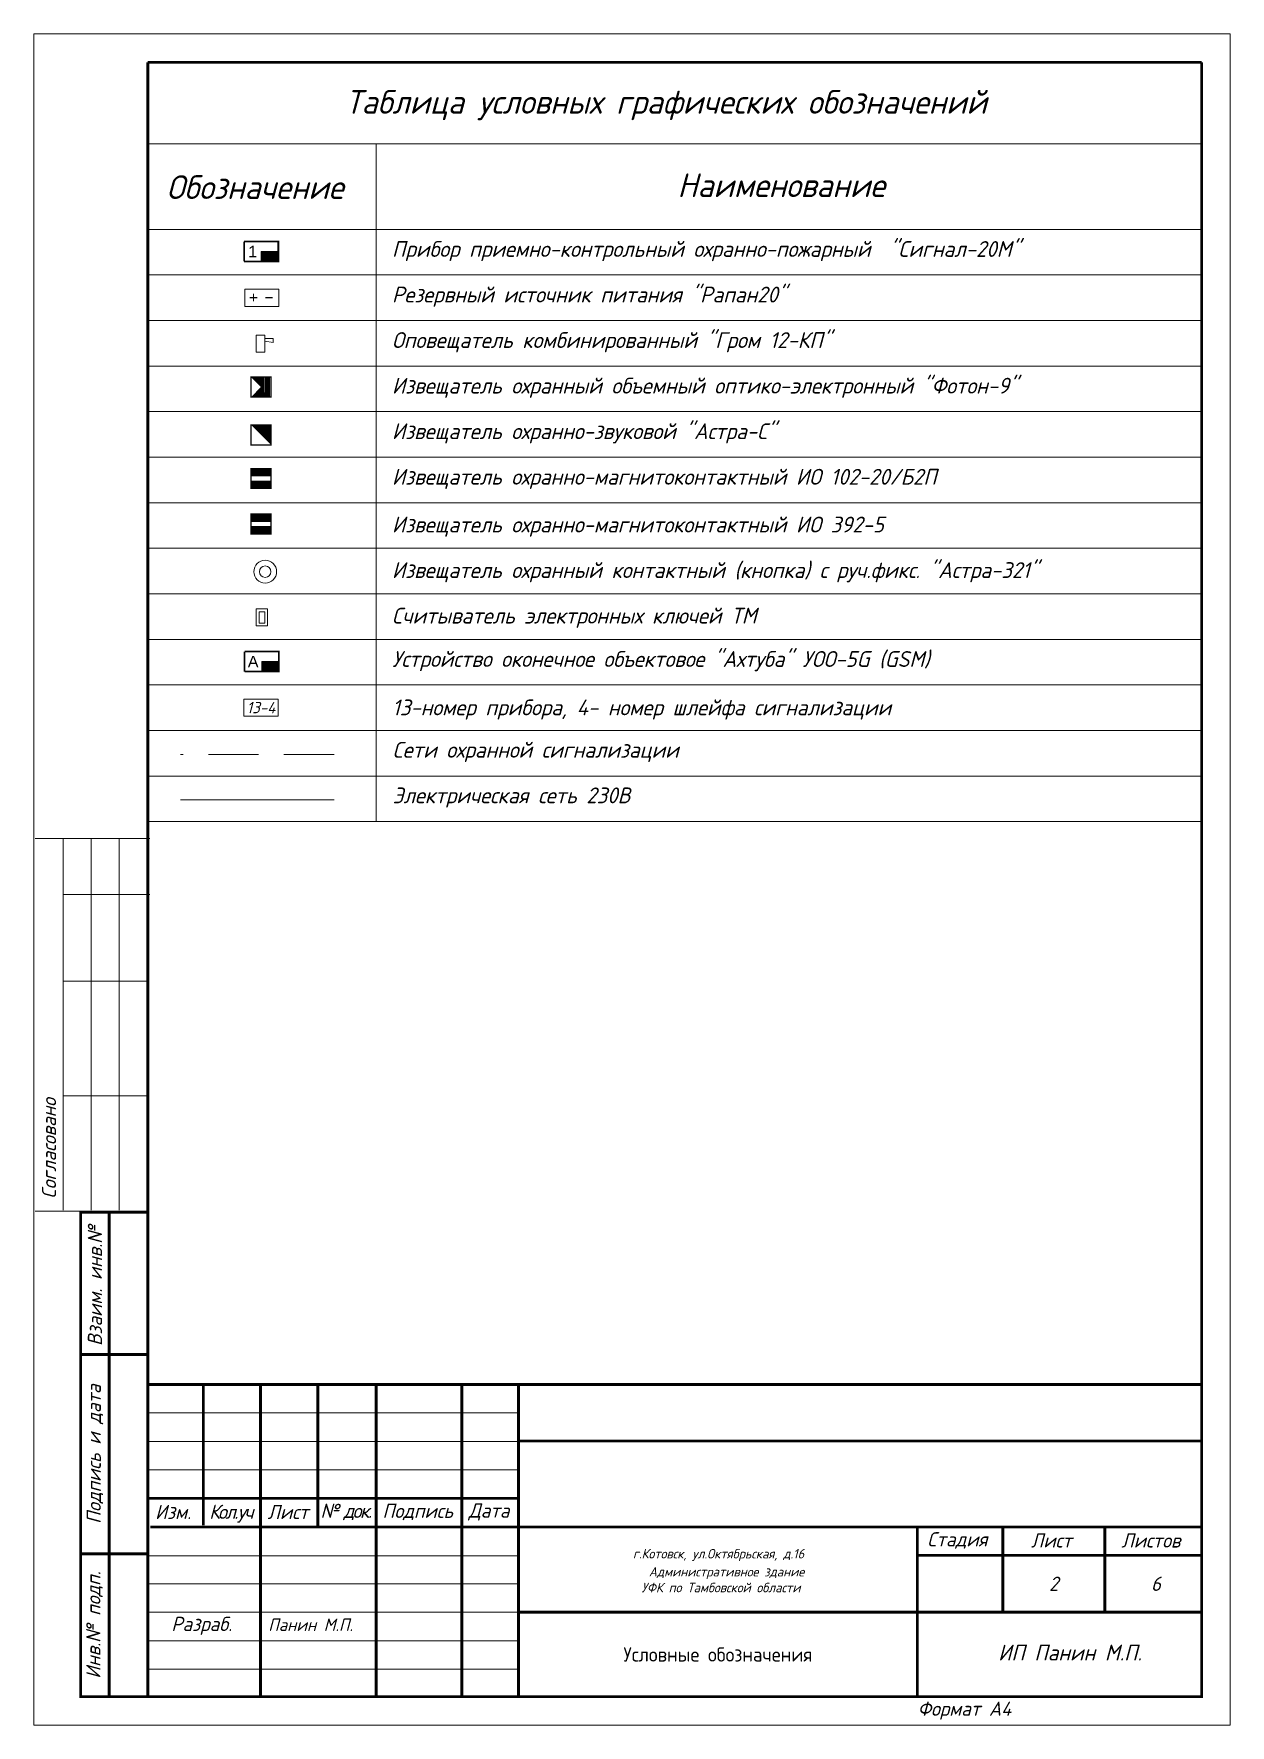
# Model space of a CAD drawing. Header units: inches. Extents: x 12 to 2125, y 393 to 1751.
# Drawn here: x 25.9 to 101.5, y 1510 to 1616.9 of the extents above; entities that cross this region are included whole.
import ezdxf

# ---------------------------------------------------------------- set-up
doc = ezdxf.new("R2010")
doc.units = ezdxf.units.IN
doc.header["$MEASUREMENT"] = 0
doc.linetypes.add('HIDDEN2', pattern=[4.7625, 3.175, -1.5875])
doc.linetypes.add('НЕВИДИМАЯ', pattern=[9.525, 6.35, -3.175])
doc.layers.get('0').transparency = 0.7
doc.layers.add('DESC', color=7, linetype='Continuous')
doc.styles.get("Standard").update_dxf_attribs({"font": 'GOST_Common Italic_0.ttf'})

msp = doc.modelspace()

# ---------------------------------------------------------------- texts
at = {"layer": 'DESC', "color": 0, "lineweight": 15, "attachment_point": 1}
for s, width, heights, insert, char_height in [('Таблица условных графических обозначений', 45.6025, [0.959], (45.58, 1613.34), 1.5), ('Обозначение', 14.4, [0], (34.27, 1607.95), 1.5), ('Наименование', 14.4, [0], (66.56, 1608.07), 1.5), ('Прибор приемно-контрольный охранно-пожарный  "Сигнал-20М"', 49.91, [0], (48.52, 1603.79), 1), ('Резервный источник питания "Рапан20"', 49.91, [0], (48.52, 1600.91), 1), ('Оповещатель комбинированный "Гром 12-КП"', 49.91, [0], (48.52, 1598.03), 1), ('Извещатель охранный объемный оптико-электронный "Фотон-9"', 49.91, [0], (48.52, 1595.15), 1), ('Извещатель охранно-звуковой "Астра-С"', 49.91, [0], (48.52, 1592.27), 1), ('Извещатель охранно-магнитоконтактный ИО 102-20/Б2П', 49.91, [0], (48.52, 1589.39), 1), ('Извещатель охранно-магнитоконтактный ИО 392-5', 49.91, [0], (48.52, 1586.37), 1), ('Извещатель охранный контактный (кнопка) с руч.фикс. "Астра-321"', 49.91, [0], (48.52, 1583.49), 1), ('Считыватель электронных ключей ТМ', 49.91, [0], (48.52, 1580.61), 1), ('Устройство оконечное объектовое "Ахтуба" УОО-5G (GSM)', 49.91, [0], (48.54, 1577.87), 1), ('13-номер прибора, 4- номер шлейфа сигнализации', 49.91, [0], (48.54, 1574.81), 1), ('Сети охранной сигнализации', 49.91, [0], (48.56, 1572.13), 1), ('Электрическая сеть 230В', 49.91, [0], (48.56, 1569.25), 1), ('\\pi23.61185;г.Котовск, ул.Октябрьская, д.16', 59.1919, [0], (40.14, 1521.11), 0.6), ('\\pi24.36617; Административное здание \\P\\pi24.27003;УФК по Тамбовской области', 59.1919, [0], (40.02, 1519.97), 0.6), ('\\pi4.80835;ИП Панин М.П.', 17.9743, [1.74], (82.02, 1515.06), 1)]:
    msp.add_mtext_dynamic_manual_height_columns(s, width=width, gutter_width=1, heights=heights, dxfattribs=dict(at, insert=insert, char_height=char_height))
at = {"layer": 'DESC', "color": 0, "lineweight": 15}
for s, insert, char_height, width, attachment_point in [('{\\fArial|b0|i0|c204|p34;1}', (39.72, 1603.13), 0.72, 1.08, 5), ('{\\fArial|b0|i0|c204|p34;А}', (39.75, 1577.21), 0.72, 1.08, 5), ('13-4', (40.25, 1574.3), 0.72, 2.16, 5), ('Изм.', (34.69, 1523.45), 0.9, 3.4805, 5), ('{\\T0.85;Кол.уч}', (38.33, 1523.34), 0.9, 3.6119, 5), ('Лист', (41.95, 1523.45), 0.9, 3.6273, 5), ('{\\T0.85;№ док.}', (45.61, 1523.45), 0.9, 3.6803, 5), ('Подпись', (50.15, 1523.45), 0.9, 5.4, 5), ('Дата', (54.65, 1523.45), 0.9, 3.6, 5), ('Стадия', (84.25, 1521.65), 0.9, 5.4, 5), ('Лист', (90.19, 1521.65), 0.9, 6.48, 5), ('Листов', (96.48, 1521.65), 0.9, 6.0943, 5), ('2', (90.34, 1518.91), 0.9, 6.4543, 5), ('6', (96.8, 1518.91), 0.9, 6.4543, 5), ('Разраб.', (36.5, 1516.25), 0.9, 7.0924, 5), ('{\\fGOST Common|b0|i0|c204|p34;Условные обозначения }', (69.12, 1514.44), 0.9, 25.2, 5), ('Формат А4', (81.74, 1510.89), 0.9, 9.0683, 4)]:
    msp.add_mtext(s, dxfattribs=dict(at, insert=insert, char_height=char_height, width=width, attachment_point=attachment_point))
at = {"layer": 'DESC', "color": 0, "lineweight": 15, "char_height": 0.9, "rotation": 90}
for s, insert, width, attachment_point in [('Cогласовано', (26.4, 1543.23), 10.814, 1), (' Взаим. инв.№', (29.75, 1533.4), 16.5013, 4), ('Подпись и дата', (29.75, 1527.1), 12.6, 5), ('Инв.№ подп.', (29.72, 1516.3), 9, 5)]:
    msp.add_mtext(s, dxfattribs=dict(at, insert=insert, width=width, attachment_point=attachment_point))
at = {"layer": 'DESC', "lineweight": 15, "insert": (43.38, 1516.32), "char_height": 0.787, "width": 6.3, "attachment_point": 5}
msp.add_mtext('Панин М.П.', dxfattribs=at)

# ---------------------------------------------------------------- blocks, each defined once
blk = doc.blocks.new('Объем')
at = {"const_width": 0.2}
blk.add_lwpolyline([(0, 0), (0, 3), (3, 3), (3, 0)], close=True, dxfattribs=at)
for points in [[(0.21, 2.94), (0.21, 0.09)], [(0.41, 2.94), (0.41, 0.09)], [(0.61, 2.94), (0.61, 0.09)], [(0.8, 2.94), (0.8, 0.09)], [(1.01, 2.94), (1.01, 0.09)], [(1.21, 2.94), (1.21, 0.09)], [(1.39, 1.52), (2.81, 2.97)], [(1.39, 2.94), (1.39, 0.09)], [(1.56, 2.93), (1.56, 1.76)], [(1.76, 2.94), (1.76, 1.94)], [(1.94, 2.95), (1.94, 2.15)], [(2.13, 2.93), (2.13, 2.33)], [(2.3, 2.93), (2.3, 2.52)], [(2.49, 2.94), (2.49, 2.7)], [(1.39, 1.48), (2.82, 0.03)], [(1.56, 0.09), (1.56, 1.25)], [(1.74, 0.06), (1.74, 1.05)], [(1.94, 0.06), (1.94, 0.87)], [(2.13, 0.05), (2.13, 0.66)], [(2.31, 0.06), (2.31, 0.48)], [(2.49, 0.07), (2.49, 0.29)]]:
    blk.add_lwpolyline(points, dxfattribs=at)
blk = doc.blocks.new('Звуковой')
blk.add_lwpolyline([(0.1, 2.9, 0, 4, 0), (1.5, 1.51, 4, 4, 0)], format="xyseb")
at = {"const_width": 0.2}
blk.add_lwpolyline([(0, 0), (0, 3), (3, 3), (3, 0)], close=True, dxfattribs=at)

# ---------------------------------------------------------------- hatches: boundary and pattern name
at = {"layer": 'DESC', "lineweight": 15}
for points in [[(40.26, 1603.13), (40.26, 1602.5), (41.34, 1602.5), (41.34, 1603.13)], [(40.29, 1577.21), (40.29, 1576.58), (41.37, 1576.58), (41.37, 1577.21)]]:
    msp.add_hatch(color=0, dxfattribs=at).paths.add_polyline_path(points)
h = msp.add_hatch(color=0, dxfattribs=at)
h.dxf.hatch_style = 1
h.paths.add_polyline_path([(39.62, 1588.62), (39.62, 1588.15), (40.88, 1588.15), (40.88, 1588.62)])
h.paths.add_polyline_path([(40.88, 1588.94), (40.88, 1589.41), (39.62, 1589.41), (39.62, 1588.94)])
h = msp.add_hatch(color=0, dxfattribs=at)
h.dxf.hatch_style = 1
h.paths.add_polyline_path([(39.62, 1585.74), (39.62, 1585.27), (40.88, 1585.27), (40.88, 1585.74)])
h.paths.add_polyline_path([(40.88, 1586.06), (40.88, 1586.53), (39.62, 1586.53), (39.62, 1586.06)])

# ---------------------------------------------------------------- linework, layer by layer
at = {"layer": 'DESC', "color": 0, "lineweight": 15}
for p, q in [((25.89, 1509.97), (25.89, 1616.89)), ((25.89, 1616.89), (101.49, 1616.89)), ((101.49, 1616.89), (101.49, 1509.97)), ((33.12, 1609.93), (99.72, 1609.93)), ((47.52, 1609.93), (47.52, 1567.09)), ((99.72, 1609.93), (99.72, 1587.25)), ((47.52, 1604.53), (99.72, 1604.53)), ((99.72, 1603.75), (99.72, 1603.27)), ((33.12, 1601.65), (99.72, 1601.65)), ((33.12, 1598.77), (99.72, 1598.77)), ((33.12, 1595.89), (99.72, 1595.89)), ((33.12, 1593.01), (99.72, 1593.01)), ((47.52, 1590.13), (99.72, 1590.13)), ((33.12, 1587.25), (99.72, 1587.25)), ((99.72, 1587.25), (99.72, 1544.05)), ((33.12, 1584.37), (99.72, 1584.37)), ((33.12, 1581.49), (99.72, 1581.49)), ((33.12, 1578.61), (99.72, 1578.61)), ((33.12, 1575.73), (99.72, 1575.73)), ((33.12, 1572.85), (99.72, 1572.85)), ((33.12, 1569.97), (99.72, 1569.97)), ((33.12, 1567.09), (99.72, 1567.09)), ((25.97, 1566.02), (33.22, 1566.02)), ((27.74, 1566.02), (27.74, 1542.52)), ((29.52, 1566.02), (29.52, 1542.52)), ((31.29, 1566.02), (31.29, 1542.52)), ((27.74, 1562.48), (33.22, 1562.48)), ((27.74, 1557.01), (33.09, 1557.01)), ((27.74, 1549.76), (33.09, 1549.76)), ((28.93, 1542.47), (25.97, 1542.47)), ((33.12, 1529.71), (56.52, 1529.71)), ((33.12, 1527.91), (56.52, 1527.91)), ((33.12, 1518.91), (56.52, 1518.91)), ((33.12, 1517.11), (56.52, 1517.11)), ((33.12, 1515.31), (56.52, 1515.31)), ((33.09, 1513.51), (56.52, 1513.51)), ((101.49, 1509.97), (25.89, 1509.97))]:
    msp.add_line(p, q, dxfattribs=at)
at = {"layer": 'DESC', "color": 0, "linetype": 'HIDDEN2', "lineweight": 15}
msp.add_line((44.86, 1571.34), (35.16, 1571.34), dxfattribs=at)
at = {"layer": 'DESC', "color": 0, "linetype": 'ByBlock', "lineweight": 15}
msp.add_line((44.86, 1568.46), (35.16, 1568.46), dxfattribs=at)
at = {"layer": 'DESC', "color": 0, "linetype": 'Continuous', "lineweight": 15}
for p, q in [((33.18, 1526.11), (56.54, 1526.11)), ((33.18, 1520.67), (56.45, 1520.67))]:
    msp.add_line(p, q, dxfattribs=at)
at = {"layer": 'DESC', "color": 0, "lineweight": 15}
msp.add_lwpolyline([(99.69, 1615.09, 0.18, 0.18, 0), (99.69, 1511.77, 0.18, 0.18, 0), (28.85, 1511.77, 0.18, 0.18, 0), (28.85, 1542.45, 0, 0, 0)], format="xyseb", dxfattribs=at)
for points, const_width in [([(33.09, 1511.77), (33.09, 1615.09)], 0.18), ([(33.09, 1615.09), (99.69, 1615.09)], 0.18), ([(39.18, 1603.76), (39.18, 1602.5)], 0.108), ([(39.18, 1603.76), (41.34, 1603.76), (41.34, 1602.5), (39.18, 1602.5)], 0.108), ([(39.62, 1589.41), (40.88, 1589.41), (40.88, 1588.15), (39.62, 1588.15), (39.62, 1589.41)], 0.084), ([(39.62, 1586.53), (40.88, 1586.53), (40.88, 1585.27), (39.62, 1585.27), (39.62, 1586.53)], 0.084), ([(39.21, 1577.84), (39.21, 1576.58)], 0.108), ([(39.21, 1577.84), (41.37, 1577.84), (41.37, 1576.58), (39.21, 1576.58)], 0.108), ([(28.77, 1542.4), (33.17, 1542.4)], 0.18), ([(30.65, 1511.8), (30.65, 1542.45)], 0.18), ([(28.85, 1533.4), (33.17, 1533.4)], 0.18), ([(33.12, 1531.51), (99.69, 1531.51)], 0.18), ([(40.21, 1531.51), (40.21, 1511.71)], 0.18), ([(47.52, 1531.51), (47.52, 1511.71)], 0.18), ([(52.94, 1531.46), (52.94, 1511.77)], 0.18), ([(56.52, 1531.51), (56.52, 1511.71)], 0.18), ([(56.52, 1527.94), (99.69, 1527.94)], 0.18), ([(33.12, 1524.31), (56.52, 1524.31)], 0.18), ([(81.72, 1522.48), (81.72, 1511.77)], 0.18), ([(87.12, 1522.48), (87.12, 1517.11)], 0.18), ([(28.85, 1520.8), (33.17, 1520.8)], 0.18), ([(56.52, 1520.71), (56.52, 1520.71)], 0.072), ([(81.72, 1520.71), (99.69, 1520.71)], 0.18), ([(56.52, 1517.11), (99.69, 1517.11)], 0.18)]:
    msp.add_lwpolyline(points, dxfattribs=dict(at, const_width=const_width))
for points in [[(47.52, 1604.53), (33.09, 1604.53)], [(41.34, 1603.13), (40.26, 1603.13)], [(40.26, 1603.13), (40.26, 1602.5)], [(40.26, 1602.5), (40.26, 1602.5)], [(39.94, 1597.85), (39.94, 1596.77), (40.48, 1596.77), (40.48, 1597.85), (39.94, 1597.85)], [(40.48, 1597.64), (41.02, 1597.64)], [(40.48, 1597.64), (40.48, 1597.46), (41.02, 1597.37)], [(41.02, 1597.64), (41.02, 1597.37)], [(47.52, 1590.13), (33.09, 1590.13)], [(39.94, 1580.54), (40.66, 1580.54), (40.66, 1579.46), (39.94, 1579.46), (39.94, 1580.54)], [(40.13, 1580.36), (40.49, 1580.36), (40.49, 1579.64), (40.13, 1579.64), (40.13, 1580.36)], [(41.37, 1577.21), (40.29, 1577.21)], [(40.29, 1577.21), (40.29, 1576.58)], [(40.29, 1576.58), (40.29, 1576.58)], [(39.17, 1574.84), (41.33, 1574.84), (41.33, 1573.76), (39.17, 1573.76), (39.17, 1574.84)]]:
    msp.add_lwpolyline(points, dxfattribs=at)
for points in [[(39.22, 1599.66), (41.38, 1599.66), (41.38, 1600.74), (39.22, 1600.74)], [(39.62, 1589.41), (40.88, 1589.41), (40.88, 1588.94), (39.62, 1588.94)], [(40.88, 1588.15), (39.62, 1588.15), (39.62, 1588.62), (40.88, 1588.62)], [(39.62, 1586.53), (40.88, 1586.53), (40.88, 1586.06), (39.62, 1586.06)], [(40.88, 1585.27), (39.62, 1585.27), (39.62, 1585.74), (40.88, 1585.74)]]:
    msp.add_lwpolyline(points, close=True, dxfattribs=at)
at = {"layer": 'DESC', "color": 0, "linetype": 'НЕВИДИМАЯ', "lineweight": 15, "const_width": 0.072}
for points in [[(39.53, 1600.21), (40.02, 1600.21)], [(39.77, 1600.47), (39.77, 1599.98)], [(40.51, 1600.21), (40.99, 1600.21)]]:
    msp.add_lwpolyline(points, dxfattribs=at)
at = {"layer": 'DESC', "color": 0, "linetype": 'Continuous', "lineweight": 15, "const_width": 0.18}
for points in [[(36.6, 1522.61), (36.6, 1531.51)], [(43.84, 1522.5), (43.84, 1531.51)], [(33.25, 1522.5), (99.69, 1522.5)], [(93.57, 1522.5), (93.57, 1517.11)]]:
    msp.add_lwpolyline(points, dxfattribs=at)
at = {"layer": 'DESC', "color": 0, "linetype": 'Continuous', "lineweight": 15}
for radius in [0.72, 0.36]:
    msp.add_circle((40.51, 1582.89), radius, dxfattribs=at)

# ---------------------------------------------------------------- block references
at = {"layer": 'DESC', "color": 0, "lineweight": 15}
for name, p, xscale, yscale, zscale, rotation in [('Объем', (40.87, 1593.93), -0.4199760000000505, 0.4199760000000061, 0.4199760000000001, 0.05815664228504325), ('Звуковой', (39.62, 1592.16), 0.4199975999999516, 0.4199975999999516, 0.4199975999999516, 270)]:
    msp.add_blockref(name, p, dxfattribs=dict(at, xscale=xscale, yscale=yscale, zscale=zscale, rotation=rotation))

msp.set_redraw_order([(e.dxf.handle, doc.entitydb.next_handle()) for e in msp.query("TEXT MTEXT ATTDEF DIMENSION ARC_DIMENSION")])  # texts and dimensions are drawn at this point

doc.saveas('drawing.dxf')
